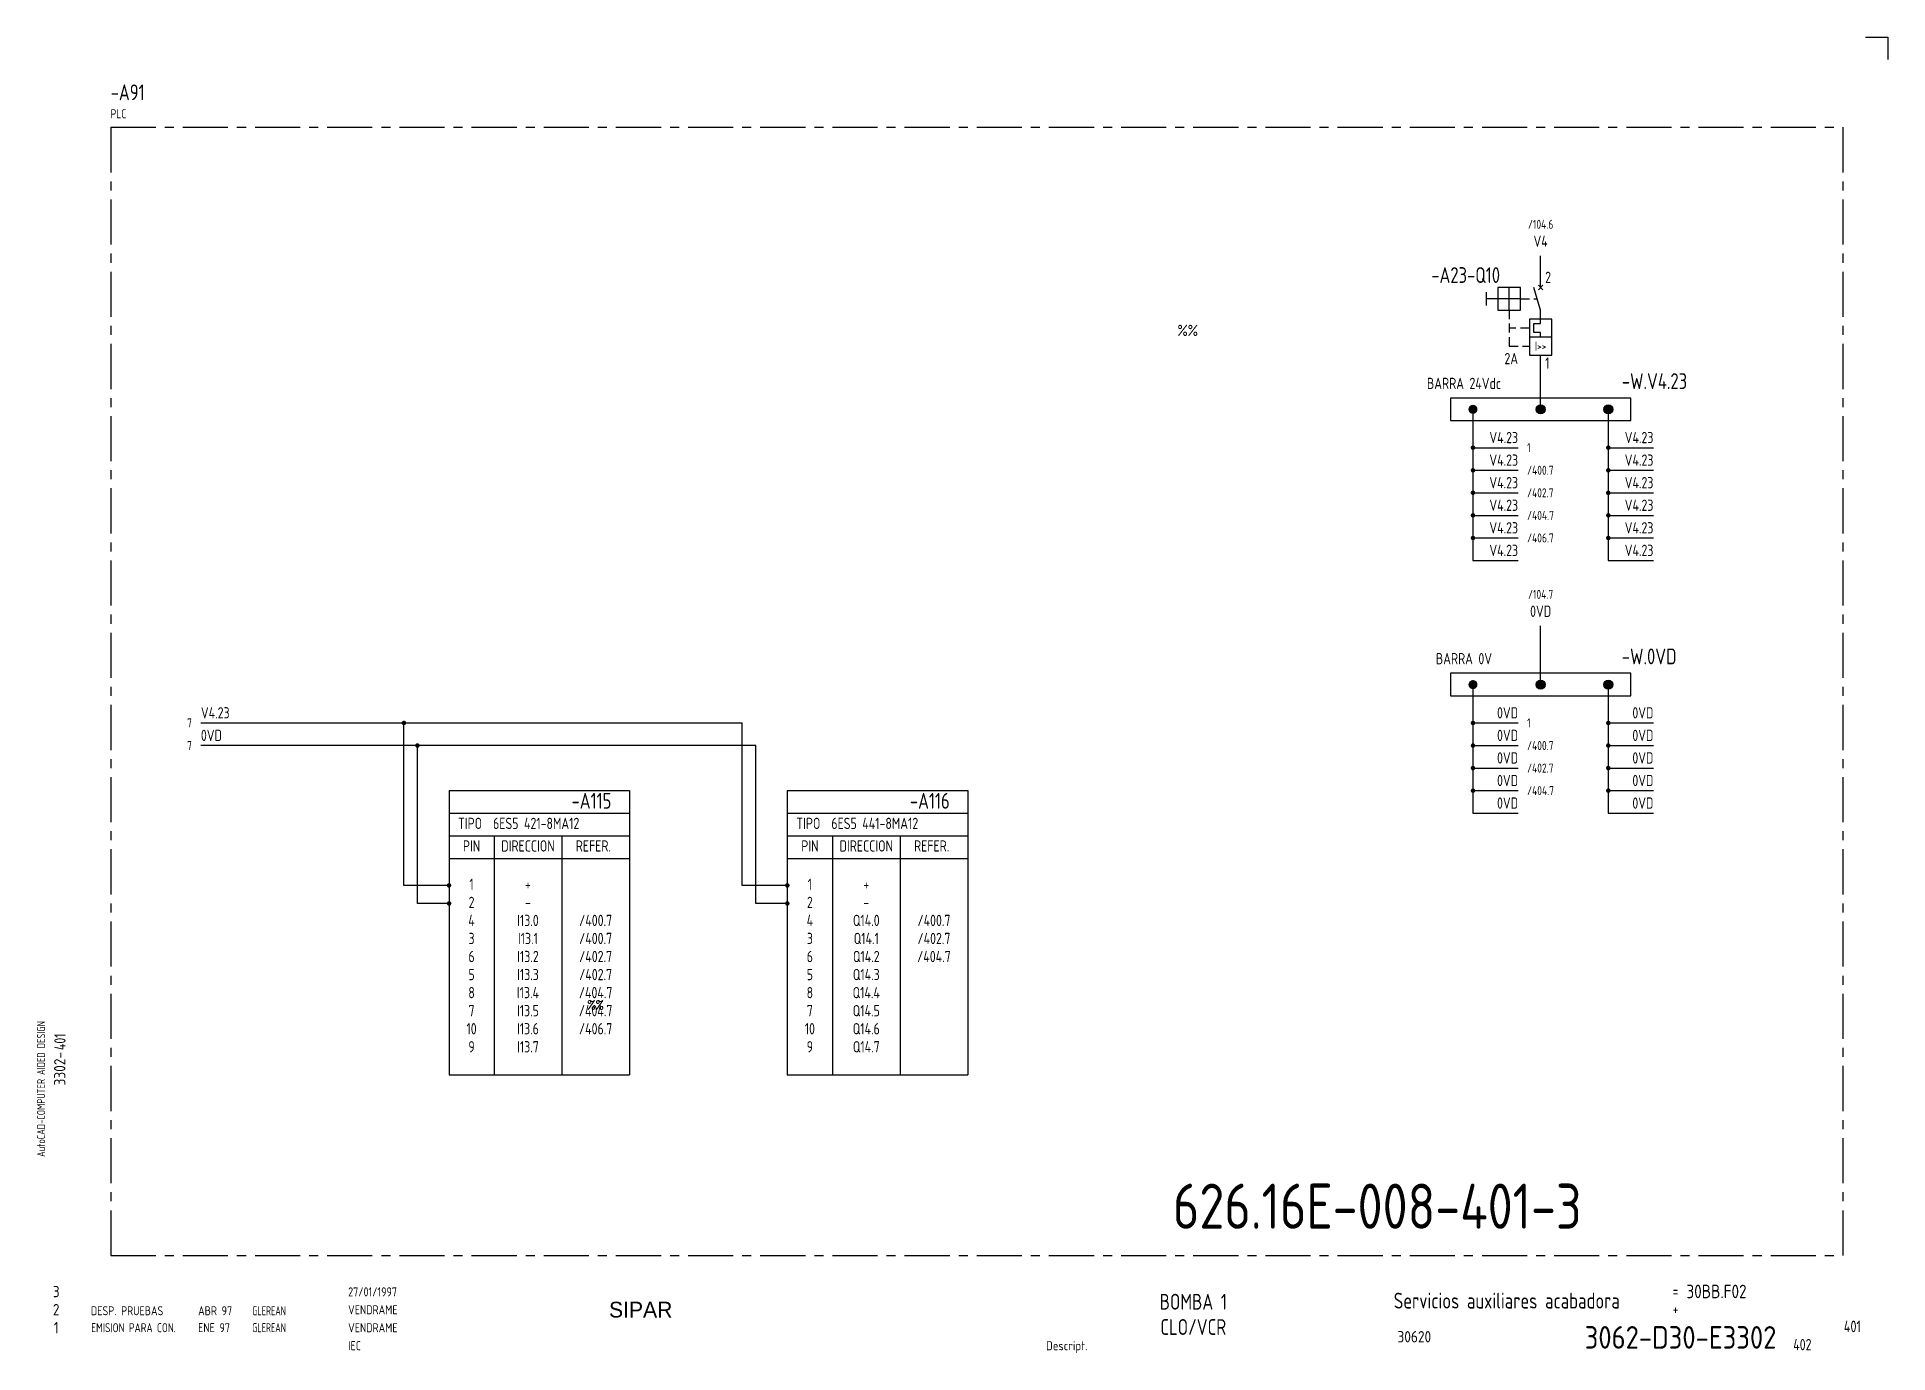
# Model space of a CAD drawing. Extents: x 10 to 1054, y 5 to 297.
# Drawn here: x 9.7 to 420, y 5.4 to 297 of the extents above; entities that cross this region are included whole.
import ezdxf
from ezdxf.enums import TextEntityAlignment as Align

# ---------------------------------------------------------------- set-up
doc = ezdxf.new("R2010")
doc.units = 0
doc.header["$LTSCALE"] = 8
doc.header["$MEASUREMENT"] = 0
doc.linetypes.add('CENTER', pattern=[2, 1.25, -0.25, 0.25, -0.25])
doc.linetypes.add('HIDDEN', pattern=[0.375, 0.25, -0.125])
doc.layers.get('0').update_dxf_attribs({"linetype": 'CONTINUOUS'})
doc.layers.add('CART', color=7, linetype='CONTINUOUS')
doc.styles.add('DIN', font='DIN', dxfattribs={"width": 0.85})
doc.styles.add('SIMPLEX', font='SIMPLEX', dxfattribs={"width": 0.9})
doc.styles.add('UNIV', font='UNIV')

msp = doc.modelspace()

# ---------------------------------------------------------------- texts
at = {"color": 3, "style": 'DIN', "width": 0.8}
for s, p in [('-A91', (26, 283)), ('-W.V4.23', (361, 219)), ('-W.0VD', (361, 158))]:
    msp.add_text(s, height=3.5, dxfattribs=at).set_placement(p)
at = {"style": 'DIN'}
for s, height, width, p in [('PLC', 2, 0.8, (26, 279)), ('2', 2.5, 0.8, (344, 242.5)), ('%%', 2.5, 0.85, (262.5, 230.75)), ('1', 2.5, 0.8, (344, 223.5)), ('1', 2, 0.8, (340, 205)), ('/400.7', 2, 0.8, (340, 200)), ('/402.7', 2, 0.8, (340, 195)), ('/404.7', 2, 0.8, (340, 190)), ('/406.7', 2, 0.8, (340, 185)), ('V4.23', 2.5, 0.8, (46, 146)), ('1', 2, 0.8, (340, 144)), ('0VD', 2.5, 0.8, (46, 141)), ('/400.7', 2, 0.8, (340, 139)), ('/402.7', 2, 0.8, (340, 134)), ('/404.7', 2, 0.8, (340, 129)), ('TIPO  6ES5 421-8MA12', 2.5, 0.8, (103, 121.5)), ('TIPO  6ES5 441-8MA12', 2.5, 0.8, (178, 121.5)), ('402', 2.5, 0.8, (399, 6))]:
    msp.add_text(s, height=height, dxfattribs=dict(at, width=width)).set_placement(p)
at = {"style": 'DIN', "width": 0.8}
for s, height, p in [('/104.6', 2, (343, 254.5)), ('V4', 2.5, (343, 250.5)), ('I>>', 2, (343, 227.5)), ('BARRA 24Vdc', 2.5, (326, 219)), ('/104.7', 2, (343, 172.5)), ('0VD', 2.5, (343, 168.5)), ('BARRA 0V', 2.5, (326, 158)), ('PIN', 2.5, (106, 116.5)), ('DIRECCION', 2.5, (118.5, 116.5)), ('REFER.', 2.5, (133, 116.5)), ('PIN', 2.5, (181, 116.5)), ('DIRECCION', 2.5, (193.5, 116.5)), ('REFER.', 2.5, (208, 116.5)), ('1', 2.5, (106, 108)), ('+', 2.5, (118.5, 108)), ('1', 2.5, (181, 108)), ('+', 2.5, (193.5, 108)), ('2', 2.5, (106, 104)), ('-', 2.5, (118.5, 104)), ('2', 2.5, (181, 104)), ('-', 2.5, (193.5, 104)), ('4', 2.5, (106, 100)), ('3', 2.5, (106, 96)), ('I13.0', 2.5, (118.5, 100)), ('I13.1', 2.5, (118.5, 96)), ('/400.7', 2.5, (133.5, 100)), ('/400.7', 2.5, (133.5, 96)), ('4', 2.5, (181, 100)), ('3', 2.5, (181, 96)), ('Q14.0', 2.5, (193.5, 100)), ('Q14.1', 2.5, (193.5, 96)), ('/400.7', 2.5, (208.5, 100)), ('/402.7', 2.5, (208.5, 96)), ('6', 2.5, (106, 92)), ('I13.2', 2.5, (118.5, 92)), ('/402.7', 2.5, (133.5, 92)), ('6', 2.5, (181, 92)), ('Q14.2', 2.5, (193.5, 92)), ('/404.7', 2.5, (208.5, 92)), ('5', 2.5, (106, 88)), ('I13.3', 2.5, (118.5, 88)), ('/402.7', 2.5, (133.5, 88)), ('5', 2.5, (181, 88)), ('Q14.3', 2.5, (193.5, 88)), ('8', 2.5, (106, 84)), ('I13.4', 2.5, (118.5, 84)), ('/404.7', 2.5, (133.5, 84)), ('8', 2.5, (181, 84)), ('Q14.4', 2.5, (193.5, 84)), ('7', 2.5, (106, 80)), ('I13.5', 2.5, (118.5, 80)), ('/404.7', 2.5, (133.5, 80)), ('7', 2.5, (181, 80)), ('Q14.5', 2.5, (193.5, 80)), ('10', 2.5, (106, 76)), ('I13.6', 2.5, (118.5, 76)), ('/406.7', 2.5, (133.5, 76)), ('10', 2.5, (181, 76)), ('Q14.6', 2.5, (193.5, 76)), ('9', 2.5, (106, 72)), ('I13.7', 2.5, (118.5, 72)), ('9', 2.5, (181, 72)), ('Q14.7', 2.5, (193.5, 72))]:
    msp.add_text(s, height=height, dxfattribs=at).set_placement(p, align=Align.CENTER)
at = {"color": 3, "style": 'DIN', "width": 0.8}
for s, height, p in [('-A23-Q10', 3.5, (334, 242.5)), ('-A115', 3.5, (137, 126)), ('-A116', 3.5, (212, 126)), ('401', 2.56, (414, 10))]:
    msp.add_text(s, height=height, dxfattribs=at).set_placement(p, align=Align.RIGHT)
at = {"style": 'DIN', "width": 0.8}
for s, height, p in [('2A', 2.5, (338, 224.5)), ('V4.23', 2.5, (338, 207)), ('V4.23', 2.5, (368, 207)), ('V4.23', 2.5, (338, 202)), ('V4.23', 2.5, (368, 202)), ('V4.23', 2.5, (338, 197)), ('V4.23', 2.5, (368, 197)), ('V4.23', 2.5, (338, 192)), ('V4.23', 2.5, (368, 192)), ('V4.23', 2.5, (338, 187)), ('V4.23', 2.5, (368, 187)), ('V4.23', 2.5, (338, 182)), ('V4.23', 2.5, (368, 182)), ('0VD', 2.5, (338, 146)), ('0VD', 2.5, (368, 146)), ('7', 2, (44, 144)), ('7', 2, (44, 139)), ('0VD', 2.5, (338, 141)), ('0VD', 2.5, (368, 141)), ('0VD', 2.5, (338, 136)), ('0VD', 2.5, (368, 136)), ('0VD', 2.5, (338, 131)), ('0VD', 2.5, (368, 131)), ('0VD', 2.5, (338, 126)), ('0VD', 2.5, (368, 126))]:
    msp.add_text(s, height=height, dxfattribs=at).set_placement(p, align=Align.RIGHT)
at = {"color": 7, "linetype": 'Continuous', "style": 'SIMPLEX', "width": 0.9}
msp.add_text('%%', height=2, dxfattribs=at).set_placement((133.5, 82.5), align=Align.MIDDLE)
at = {"style": 'DIN', "width": 0.8}
msp.add_text('401', height=2.5, rotation=90, dxfattribs=at).set_placement((16, 72.5))
at = {"color": 3, "style": 'DIN', "width": 0.8}
for s, p in [('BOMBA 1', (266, 15)), ('CLO/VCR', (266, 9.4))]:
    msp.add_text(s, height=3.5, dxfattribs=at).set_placement(p, align=Align.CENTER)
at = {"linetype": 'Continuous', "style": 'DIN'}
for s, width, p in [('DESP. PRUEBAS', 0.85, (21.62, 13.75)), ('ABR 97', 0.85, (45.38, 13.75)), ('GLEREAN', 0.7, (57.38, 13.75))]:
    msp.add_text(s, height=2, dxfattribs=dict(at, width=width)).set_placement(p)
at = {"color": 2, "insert": (261.47, 42.92), "char_height": 10, "width": 111.0411, "attachment_point": 1, "style": 'DIN'}
msp.add_mtext('626.16E-008-401-3', dxfattribs=at)
at = {"layer": 'CART', "color": 2, "linetype": 'Continuous', "style": 'UNIV'}
msp.add_text('SIPAR', height=3.5, dxfattribs=at).set_placement((143.5, 13.25), align=Align.CENTER)

# ---------------------------------------------------------------- blocks, each defined once
blk = doc.blocks.new('WB-FG100')
at = {"layer": 'CART', "color": 1}
for p, q in [((415, 297), (420, 297)), ((420, 297), (420, 292))]:
    blk.add_line(p, q, dxfattribs=at)
at = {"layer": 'CART', "color": 1, "style": 'DIN', "width": 0.8}
blk.add_text('AutoCAD-COMPUTER AIDED DESIGN', height=1.8, rotation=90, dxfattribs=at).set_placement((11.47, 48.84))
at = {"layer": 'CART', "color": 3, "style": 'DIN', "width": 0.8}
for s, p in [('=', (372.24, 17.91)), ('+', (372.24, 13.87))]:
    blk.add_text(s, height=2.5, dxfattribs=at).set_placement(p)
at = {"layer": 'CART', "color": 7, "style": 'DIN', "width": 0.9}
blk.add_attdef('FILE', text='', height=2.5, rotation=90, dxfattribs=at).set_placement((15.95, 68.38), align=Align.CENTER)
for tag, p in [('MOD-3', (13.92, 19)), ('MOD-2', (13.92, 15)), ('MOD-1', (13.92, 11)), ('NR.COMMESSA', (315, 9))]:
    blk.add_attdef(tag, text='', height=2.5, dxfattribs=at).set_placement(p, align=Align.MIDDLE)
at = {"layer": 'CART', "color": 7, "style": 'DIN'}
for tag, width, p in [('REV-3', 0.9, (21.66, 19)), ('DATA-3', 0.9, (45.37, 19)), ('NOME-3', 0.9, (57.37, 19)), ('REV-2', 0.9, (21.66, 15)), ('DATA-2', 0.9, (45.37, 15)), ('NOME-2', 0.9, (57.37, 15)), ('REV-1', 0.9, (21.66, 11)), ('DATA-1', 0.9, (45.37, 11)), ('NOME-1', 0.7, (57.37, 11))]:
    blk.add_attdef(tag, text='', height=2, dxfattribs=dict(at, width=width)).set_placement(p, align=Align.MIDDLE_LEFT)
at = {"layer": 'CART', "color": 7, "style": 'DIN', "width": 0.9}
for tag, p, height in [('DATA', (78.64, 17.94), 2), ('ESECUTORE', (78.64, 13.97), 2), ('CONTROLLORE', (78.64, 9.99), 2), ('SEGUE', (398.93, 5.65), 2.8), ('NORMA', (78.64, 6.01), 2)]:
    blk.add_attdef(tag, p, '', height=height, dxfattribs=at)
at = {"layer": 'CART', "color": 2, "style": 'DIN', "width": 0.9}
for tag, p in [('TITOLO-1/3', (266.5, 18.23)), ('TITOLO-1/2', (266.5, 15.73)), ('TITOLO-2/3', (266.5, 13.18)), ('TITOLO-2/2', (266.5, 10.68)), ('TITOLO-3/3', (266.5, 8.13))]:
    blk.add_attdef(tag, text='', height=3.5, dxfattribs=at).set_placement(p, align=Align.MIDDLE)
at = {"layer": 'CART', "color": 3, "style": 'DIN', "width": 0.9}
blk.add_attdef('ASSIEME', text='', height=3.5, dxfattribs=at).set_placement((334, 17), align=Align.MIDDLE)
at = {"layer": 'CART', "color": 3, "style": 'DIN', "width": 0.85}
for tag, p in [('=', (375.33, 16.63)), ('+', (375.33, 12.76))]:
    blk.add_attdef(tag, text='', height=3, dxfattribs=at).set_placement(p, align=Align.BOTTOM_LEFT)
at = {"layer": 'CART', "color": 3, "style": 'DIN', "width": 0.9}
blk.add_attdef('FOGLIO', text='', height=2.8, dxfattribs=at).set_placement((414.2, 9.56), align=Align.RIGHT)
at = {"layer": 'CART', "color": 2, "style": 'DIN', "width": 0.9}
blk.add_attdef('DISEGNO', text='', height=5, dxfattribs=at).set_placement((395.27, 6.35), align=Align.RIGHT)
at = {"layer": 'CART', "color": 1, "style": 'DIN', "width": 0.9}
blk.add_attdef('TIPOLOGIA', (233.37, 6), '', height=2, dxfattribs=at)

# ---------------------------------------------------------------- linework, layer by layer
at = {"color": 3, "linetype": 'CENTER'}
for p, q in [((26, 277), (410, 277)), ((26, 277), (26, 27)), ((410, 277), (410, 27)), ((26, 27), (410, 27))]:
    msp.add_line(p, q, dxfattribs=at)
for p, q in [((343, 241.5), (343, 248.5)), ((331, 237.5), (331, 240.5)), ((338.5, 239), (331, 239)), ((338.5, 241.5), (333.5, 241.5)), ((333.5, 241.5), (333.5, 236.5)), ((336, 236.5), (336, 241.5)), ((338.5, 236.5), (338.5, 241.5)), ((343, 236.5), (341.5, 241.5)), ((342.5, 241), (343.5, 242)), ((342.5, 242), (343.5, 241)), ((333.5, 236.5), (338.5, 236.5)), ((340.5, 234.5), (340.5, 226.5)), ((345.5, 234.5), (340.5, 234.5)), ((343, 233.5), (343, 236.5)), ((345.5, 226.5), (345.5, 234.5)), ((345.5, 230.5), (340.5, 230.5)), ((341.5, 231.5), (341.5, 233.5)), ((341.5, 233.5), (343, 233.5)), ((343, 231.5), (341.5, 231.5)), ((343, 230.5), (343, 231.5)), ((340.5, 226.5), (345.5, 226.5)), ((343, 214.5), (343, 226.5)), ((328, 214), (328, 181)), ((358, 214), (358, 181)), ((328, 206), (338, 206)), ((358, 206), (368, 206)), ((328, 201), (338, 201)), ((358, 201), (368, 201)), ((328, 196), (338, 196)), ((358, 196), (368, 196)), ((328, 191), (338, 191)), ((358, 191), (368, 191)), ((328, 186), (338, 186)), ((358, 186), (368, 186)), ((328, 181), (338, 181)), ((358, 181), (368, 181)), ((343, 153.5), (343, 166.5)), ((328, 153.5), (328, 125)), ((358, 153.5), (358, 125)), ((46, 145), (166, 145)), ((91, 109), (91, 145.25)), ((166, 109), (166, 145)), ((328, 145), (338, 145)), ((358, 145), (368, 145)), ((169, 140), (46, 140)), ((94, 105), (94, 140.25)), ((169, 105), (169, 140)), ((328, 140), (338, 140)), ((358, 140), (368, 140)), ((328, 135), (338, 135)), ((358, 135), (368, 135)), ((328, 130), (338, 130)), ((358, 130), (368, 130)), ((328, 125), (338, 125)), ((328, 125), (338, 125)), ((358, 125), (368, 125)), ((358, 125), (368, 125)), ((101, 109), (91, 109)), ((176, 109), (166, 109)), ((101, 105), (94, 105)), ((176, 105), (169, 105))]:
    msp.add_line(p, q)
at = {"linetype": 'HIDDEN'}
for p, q in [((338.5, 239), (342.25, 239)), ((336, 236.5), (336, 228.5)), ((340.5, 232.5), (336, 232.5)), ((336, 228.5), (340.5, 228.5))]:
    msp.add_line(p, q, dxfattribs=at)
at = {"color": 2}
for p, q in [((363, 217), (323, 217)), ((323, 217), (323, 212)), ((363, 212), (363, 217)), ((323, 212), (363, 212)), ((363, 156), (323, 156)), ((323, 156), (323, 151)), ((363, 151), (363, 156)), ((323, 151), (363, 151))]:
    msp.add_line(p, q, dxfattribs=at)
at = {"color": 3}
for p, q in [((101, 130), (101, 67)), ((101, 130), (141, 130)), ((141, 130), (141, 67)), ((176, 130), (216, 130)), ((176, 130), (176, 67)), ((216, 130), (216, 67)), ((101, 125), (141, 125)), ((176, 125), (216, 125)), ((101, 120), (141, 120)), ((111, 120), (111, 67)), ((126, 120), (126, 67)), ((176, 120), (216, 120)), ((186, 120), (186, 67)), ((201, 120), (201, 67)), ((101, 115), (141, 115)), ((176, 115), (216, 115)), ((101, 67), (141, 67)), ((176, 67), (216, 67))]:
    msp.add_line(p, q, dxfattribs=at)
for points, const_width in [([(327.5, 214.5, 1), (328.5, 214.5, 1)], 1), ([(342.5, 214.5, 1), (343.5, 214.5, 1)], 1), ([(357.5, 214.5, 1), (358.5, 214.5, 1)], 1), ([(327.75, 206, 1), (328.25, 206, 1)], 0.5), ([(357.75, 206, 1), (358.25, 206, 1)], 0.5), ([(327.75, 201, 1), (328.25, 201, 1)], 0.5), ([(357.75, 201, 1), (358.25, 201, 1)], 0.5), ([(327.75, 196, 1), (328.25, 196, 1)], 0.5), ([(357.75, 196, 1), (358.25, 196, 1)], 0.5), ([(327.75, 191, 1), (328.25, 191, 1)], 0.5), ([(357.75, 191, 1), (358.25, 191, 1)], 0.5), ([(327.75, 186, 1), (328.25, 186, 1)], 0.5), ([(357.75, 186, 1), (358.25, 186, 1)], 0.5), ([(327.5, 153.5, 1), (328.5, 153.5, 1)], 1), ([(342.5, 153.5, 1), (343.5, 153.5, 1)], 1), ([(357.5, 153.5, 1), (358.5, 153.5, 1)], 1), ([(90.75, 145, 1), (91.25, 145, 1)], 0.5), ([(327.75, 145, 1), (328.25, 145, 1)], 0.5), ([(357.75, 145, 1), (358.25, 145, 1)], 0.5), ([(93.75, 140, 1), (94.25, 140, 1)], 0.5), ([(327.75, 140, 1), (328.25, 140, 1)], 0.5), ([(357.75, 140, 1), (358.25, 140, 1)], 0.5), ([(327.75, 135, 1), (328.25, 135, 1)], 0.5), ([(357.75, 135, 1), (358.25, 135, 1)], 0.5), ([(327.75, 130, 1), (328.25, 130, 1)], 0.5), ([(357.75, 130, 1), (358.25, 130, 1)], 0.5)]:
    msp.add_lwpolyline(points, format="xyb", close=True, dxfattribs=dict(const_width=const_width))
at = {"linetype": 'Continuous', "const_width": 0.5}
for points in [[(100.75, 109, 1), (101.25, 109, 1)], [(175.75, 109, 1), (176.25, 109, 1)], [(100.75, 105, 1), (101.25, 105, 1)], [(175.75, 105, 1), (176.25, 105, 1)]]:
    msp.add_lwpolyline(points, format="xyb", close=True, dxfattribs=at)
for centre in [(343, 214.5), (358, 214.5), (343, 153.5), (358, 153.5)]:
    msp.add_circle(centre, 1)

# ---------------------------------------------------------------- block references
at = {"layer": 'CART'}
ref = msp.add_blockref('WB-FG100', (0, 0), dxfattribs=at)
ref.add_attrib('TIPOLOGIA', 'Descript.', (233.37, 6), dxfattribs={"color": 1, "height": 2, "style": 'DIN', "width": 0.9})
ref.add_attrib('ASSIEME', 'Servicios auxiliares acabadora', dxfattribs={"color": 3, "height": 3.5, "style": 'DIN', "width": 0.8}).set_placement((335.5, 17), align=Align.MIDDLE)
ref.add_attrib('=', '30BB.F02', dxfattribs={"color": 3, "height": 3, "style": 'DIN', "width": 0.85}).set_placement((375.33, 16.63), align=Align.BOTTOM_LEFT)
ref.add_attrib('NR.COMMESSA', '30620', dxfattribs={"color": 7, "height": 2.5, "style": 'DIN', "width": 0.9}).set_placement((315, 9), align=Align.MIDDLE)
ref.add_attrib('DISEGNO', '3062-D30-E3302', dxfattribs={"color": 2, "height": 5, "style": 'DIN', "width": 0.9}).set_placement((395.27, 6.35), align=Align.RIGHT)
ref.add_attrib('DATA', '27/01/1997', (78.64, 17.94), dxfattribs={"color": 7, "height": 2, "style": 'DIN', "width": 0.85})
ref.add_attrib('ESECUTORE', 'VENDRAME', (78.64, 13.97), dxfattribs={"color": 7, "height": 2, "style": 'DIN', "width": 0.85})
ref.add_attrib('CONTROLLORE', 'VENDRAME', (78.64, 9.99), dxfattribs={"color": 7, "height": 2, "style": 'DIN', "width": 0.85})
ref.add_attrib('NORMA', 'IEC', (78.64, 6.01), dxfattribs={"color": 7, "height": 2, "style": 'DIN', "width": 0.85})
ref.add_attrib('MOD-1', '1', dxfattribs={"color": 7, "height": 2.5, "style": 'DIN', "width": 0.9}).set_placement((13.92, 11), align=Align.MIDDLE)
ref.add_attrib('REV-1', 'EMISION PARA CON.', dxfattribs={"color": 7, "height": 2, "style": 'DIN', "width": 0.8}).set_placement((21.66, 11), align=Align.MIDDLE_LEFT)
ref.add_attrib('DATA-1', 'ENE 97', dxfattribs={"color": 7, "height": 2, "style": 'DIN', "width": 0.85}).set_placement((45.37, 11), align=Align.MIDDLE_LEFT)
ref.add_attrib('NOME-1', 'GLEREAN', dxfattribs={"color": 7, "height": 2, "style": 'DIN', "width": 0.7}).set_placement((57.37, 11), align=Align.MIDDLE_LEFT)
ref.add_attrib('MOD-2', '2', dxfattribs={"color": 7, "height": 2.5, "style": 'DIN', "width": 0.9}).set_placement((13.92, 15), align=Align.MIDDLE)
ref.add_attrib('MOD-3', '3', dxfattribs={"color": 7, "height": 2.5, "style": 'DIN', "width": 0.9}).set_placement((13.92, 19), align=Align.MIDDLE)
ref.add_attrib('FILE', '3302-', dxfattribs={"color": 7, "height": 2.5, "rotation": 90, "style": 'DIN', "width": 0.9}).set_placement((15.95, 68.38), align=Align.CENTER)

msp.set_redraw_order([(e.dxf.handle, doc.entitydb.next_handle()) for e in msp.query("TEXT MTEXT ATTDEF DIMENSION ARC_DIMENSION")])  # texts and dimensions are drawn at this point

doc.saveas('drawing.dxf')
